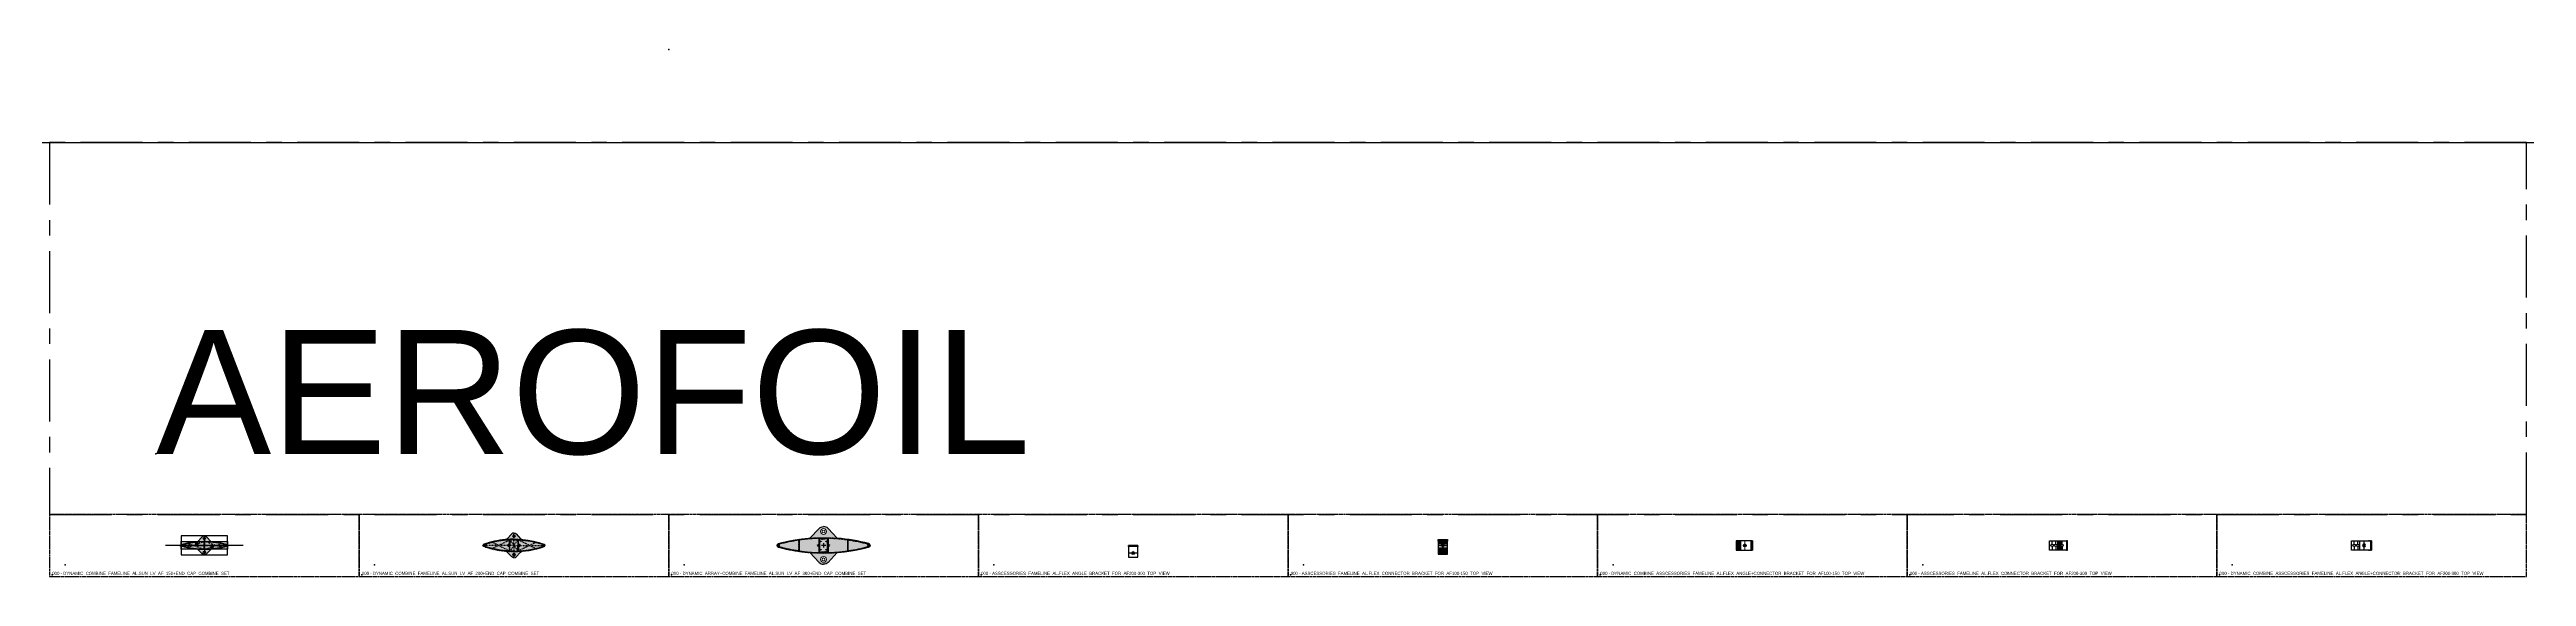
# Model space of a CAD drawing. Header units: millimetres. Extents: x -244126 to 368105, y -173968 to 259060.
# Drawn here: x 158884 to 166884, y -9996 to -8296 of the extents above; entities that cross this region are included whole.
import ezdxf

# ---------------------------------------------------------------- set-up
doc = ezdxf.new("R2010")
doc.units = ezdxf.units.MM
doc.header["$MEASUREMENT"] = 0
for name, pattern in [('005_GG_TA_LINE', [13.75, 5, -1.25, 1.25, -1.25, 5]), ('CENTER', [2, 1.25, -0.25, 0.25, -0.25]), ('HIDDEN', [9.524999999999999, 6.35, -3.175]), ('TA_HL_000.50', [3.26, 1.78, -1.48]), ('TA_HL_000.75', [4.87, 2.66, -2.21])]:
    doc.linetypes.add(name, pattern=pattern)
for name, color, linetype in [('000 - GRID', 8, 'CENTER'), ('000 - H A T C H', 8, 'Continuous'), ('000 - H I D D E N', 7, 'Continuous'), ('000 - SYMBOL CON', 1, 'Continuous'), ('000 - WIPEOUT', 250, 'Continuous'), ('001 - ASCESSORIES', 1, 'Continuous'), ('A03_SUN LOUVER', 7, 'Continuous'), ('A04_TUBE SERIES', 7, 'Continuous'), ('PICTURE', 130, 'Continuous'), ('SLD-0', 179, 'Continuous')]:
    doc.layers.add(name, color=color, linetype=linetype)
doc.styles.get("Standard").update_dxf_attribs({"font": 'arial.ttf'})
doc.styles.add('TA', font='Cordia New.ttf', dxfattribs={"height": 4.5})
pattern_1 = [(45, (-18.0138048328663, -66.59650112984673), (-0.7954951288348661, 0.7954951288348661), []), (45, (-17.48347474785987, -66.59650112984673), (-0.7954951288348661, 0.7954951288348661), [])]

# ---------------------------------------------------------------- blocks, each defined once
blk = doc.blocks.new('000 - ASSCESSORIES_FAMELINE_AL.END_CAP_FOR_AF_150_TOP_VIEW')
at = {"layer": '000 - H A T C H'}
h = blk.add_hatch(dxfattribs=at)
h.set_pattern_fill('DOTS', color=8, scale=20)
h.set_pattern_definition([(0, (-55991.90541187897, -45153.67764498137), (0.625, 1.25), [0, -1.25])])
h.paths.add_polyline_path([(-22.13236419373411, 11.62576687037659, 0.04588564638144428), (-72.77812011423867, 2.897331374522913, 0.3392942524602371), (-75.00000000234286, 0), (0, -3.552713678800501e-15), (0, 19, -0.414213562373095), (-3.5, 22.5, -0.414213562373095), (0, 26), (0, 30.44999999999709, 0.1844198489239483), (-7.261332917783856, 27.33122648059364)])
h.paths.add_polyline_path([(-21.50000000505679, 4.999999987070623, -1), (-28.50000000505679, 4.999999987070623, -1)], flags=16)
h.paths.add_polyline_path([(75.00000000234286, 0, 0.3392942524602428), (72.77812011423869, 2.897331374522992, 0.04588564638144414), (22.13236419373423, 11.62576687037648), (7.261332917783832, 27.33122648059366, 0.1844198489239475), (0, 30.44999999999709), (0, 26, -0.414213562373095), (3.5, 22.5, -0.414213562373095), (0, 19), (0, 0)])
h.paths.add_polyline_path([(-7.261332917783916, -27.33122648059358, 0.1844198489239502), (0, -30.44999999999709), (0, -26, -0.414213562373095), (-3.5, -22.5, -0.414213562373095), (0, -19), (0, 0), (-75.00000000234286, 0, 0.3392942524602428), (-72.77812011423869, -2.897331374522992, 0.04588564638144414), (-22.13236419373423, -11.62576687037648)])
h.paths.add_polyline_path([(-1.77635683940025e-15, -19, -0.4142135623730953), (3.5, -22.5, -0.414213562373095), (0, -26), (0, -30.44999999999709, 0.1844198489239483), (7.261332917783857, -27.33122648059364), (22.13236419373411, -11.62576687037659, 0.04588564638144429), (72.77812011423867, -2.897331374522913, 0.3392942524602366), (75.00000000234286, 0), (0, -3.552713678800501e-15)])
h.paths.add_polyline_path([(21.50000000170985, -4.999999983432645, -1), (28.50000000170985, -4.999999983432645, -1)], flags=16)
at = {"color": 250}
blk.add_lwpolyline([(-75.00000000234286, -30.44999999999709), (75.00000000234286, -30.44999999999709), (75.00000000234286, 30.44999999999709), (-75.00000000234286, 30.44999999999709)], close=True, dxfattribs=at)
at = {"layer": '000 - SYMBOL CON', "color": 250}
for p, q in [((-75.00000000234286, 0), (0, 0)), ((-75.00000000234286, 0), (0, 0)), ((0, 0), (0, 30.44999999999709)), ((0, 0), (0, 30.44999999999709)), ((75.00000000234286, 0), (0, 0)), ((0, 0), (0, -30.44999999999709)), ((75.00000000234286, 0), (0, 0)), ((0, 0), (0, -30.44999999999709))]:
    blk.add_line(p, q, dxfattribs=at)
at = {"layer": '001 - ASCESSORIES', "color": 0}
for points in [[(0, 30.44999999999709, 0.184419848923949), (-7.261332917783875, 27.33122648059361), (-22.13236419373425, 11.62576687037654, 0.04588564638149475), (-72.77812011429342, 2.897331374508212, 0.3392942524549695), (-75.00000000234286, 0)], [(0, -30.44999999999709, -0.184419848923949), (-7.261332917783875, -27.33122648059361), (-22.13236419373425, -11.62576687037654, -0.04588564638149475), (-72.77812011429342, -2.897331374508212, -0.3392942524549695), (-75.00000000234286, 0)], [(0, 30.44999999999709, -0.184419848923949), (7.261332917783875, 27.33122648059361), (22.13236419373425, 11.62576687037654, -0.04588564638149475), (72.77812011429342, 2.897331374508212, -0.3392942524549695), (75.00000000234286, 0)], [(0, -30.44999999999709, 0.184419848923949), (7.261332917783875, -27.33122648059361), (22.13236419373425, -11.62576687037654, 0.04588564638149475), (72.77812011429342, -2.897331374508212, 0.3392942524549695), (75.00000000234286, 0)]]:
    blk.add_lwpolyline(points, format="xyb", dxfattribs=at)
for centre in [(-25.00000000505679, 4.999999987070623), (0, 22.5), (0, -22.5), (25.00000000170985, -4.999999983432645)]:
    blk.add_circle(centre, 3.5, dxfattribs=at)
blk = doc.blocks.new('000 - FAMELINE_AL.SUN_LV_AF_150_CUT_VIEW')
at = {"layer": '000 - H A T C H'}
h = blk.add_hatch(dxfattribs=at)
h.set_pattern_fill('ANSI32', color=256, scale=0.1)
h.set_pattern_definition([(45.00000000000001, (-10310.82262888458, 5765.587408628317), (-0.6735192090801868, 0.6735192090801868), []), (45.00000000000001, (-10310.37361588458, 5765.587408628317), (-0.6735192090801868, 0.6735192090801868), [])])
edge = h.paths.add_edge_path(flags=16)
edge.add_arc((-0.7999999931753337, -11.19885424512904), 0.2999999998385514, 269.8358827029328, 360.0000000734208)
edge.add_line((-0.4999999933388608, -11.19885424474342), (-0.5000000048087987, 11.19885424417667))
edge.add_arc((-0.8000000022029781, 11.19885424694621), 0.2999999973961537, -5.292195606412168e-07, 90.1641168411195)
edge.add_arc((1.424596121069044e-07, -268.0921054166465), 279.5921054175882, 90.16411740081853, 94.91253005799987)
edge.add_arc((-23.90000000567761, 9.97478096028135), 0.4999999999659038, 94.91253010561003, 180.0000000779987)
edge.add_line((-24.40000000564487, 9.974780959601048), (-24.40000000632595, 8.16425345528825))
edge.add_arc((-23.90000000514829, 8.164253456905499), 0.5000000011776409, 180.0000001853484, 250.8308444637585)
edge.add_arc((-25.00000000373984, 4.999999987068804), 2.850000001551305, -44.53399002877251, 70.8308442980341, ccw=False)
edge.add_arc((-23.39612233765547, 3.422002383947984), 0.6000000008364649, 135.4660098753541, 315.4660098753541, ccw=False)
edge.add_arc((-25.00000000266391, 4.99999998833664), 1.649999999999976, 315.4660099833411, 584.5339900802903)
edge.add_arc((-26.60387766714939, 3.422002382194478), 0.6000000016960241, -135.46600989630582, 44.5339901038671, ccw=False)
edge.add_arc((-25.00000000283399, 4.999999986313924), 2.850000001851608, 109.1691557366747, 224.5339900636356, ccw=False)
edge.add_arc((-26.10000000513537, 8.164253453067431), 0.4999999991803039, 289.1691558557674, 360.0000001343233)
edge.add_line((-25.60000000595483, 8.16425345424068), (-25.6000000028266, 9.776916423902177))
edge.add_arc((-26.10000000621949, 9.77691642292666), 0.5000000033932431, 1.117612883131188e-07, 95.36599988769109)
edge.add_arc((1.772568793967366e-07, -268.0921053027032), 279.5921053097537, 95.36599981131873, 105.0328834650332)
edge.add_arc((-71.99999999437205, -3.928107616957277e-08), 2.000000001824509, 105.032883228514, 254.9671163692599)
edge.add_arc((-1.391363184666261e-07, 268.0921053065213), 279.5921053072521, 254.9671165990868, 269.8358826581828)
edge = h.paths.add_edge_path(flags=16)
edge.add_arc((23.90000000331474, -8.164253449896933), 0.4999999999989851, -3.722713940798597e-08, 70.83084424108168)
edge.add_arc((25.0000000024138, -4.999999984400347), 2.849999998797008, 135.466009972063, 250.8308442988347, ccw=False)
edge.add_arc((23.39612233776825, -3.422002380964841), 0.5999999988870057, -44.533990003060126, 135.4660099970264, ccw=False)
edge.add_arc((25.00000000150703, -4.999999984298483), 1.650000000305277, 135.4660099343475, 404.5339900312491)
edge.add_arc((26.60387766595068, -3.422002379307742), 0.6000000005500715, 44.533990163359476, 224.5339901633678, ccw=False)
edge.add_arc((25.00000000303044, -4.999999983432645), 2.849999999713459, -70.8308442310435, 44.53399009592738, ccw=False)
edge.add_arc((26.10000000557011, -8.164253448705495), 0.4999999999999192, 109.1691557533119, 180.0000000318687)
edge.add_line((25.60000000557011, -8.1642534489838), (25.6000000052623, -9.77691642107958))
edge.add_arc((26.10000000487798, -9.776916420203634), 0.4999999996164433, 180.0000001002327, 275.3659998762339)
edge.add_arc((-1.516482370789163e-07, 268.0921053127677), 279.5921053107664, 275.3659998056586, 285.0328834593731)
edge.add_arc((71.99999999207103, 4.032335709780455e-08), 2.000000001361272, 285.0328832764952, 434.9671164172048)
edge.add_arc((1.370226527797058e-07, -268.0921053133061), 279.592105314297, 74.96711659988253, 89.83588265897848)
edge.add_arc((0.7999999900548573, 11.19885424874155), 0.2999999964888914, 89.83588324657461, 180.0000006171843)
edge.add_line((0.4999999935644155, 11.19885424550921), (0.5000000072053332, -11.19885424474577))
edge.add_arc((0.8000000055799319, -11.19885424352105), 0.2999999983739129, 180.000000233787, 270.1641176042481)
edge.add_arc((-1.386652002111077e-07, 268.0921051657861), 279.5921051642796, 270.1641174017011, 274.9125300588823)
edge.add_arc((23.89999999603424, -9.974780950964487), 0.5000000070297591, 274.9125295799999, 359.9999995525624)
edge.add_line((24.40000000306463, -9.974780954868038), (24.40000000331424, -8.164253450220498))
edge = h.paths.add_edge_path()
edge.add_arc((71.9999999986594, 3.996319719590247e-08), 3.000000000005537, 285.0328834643126, 434.967116599388)
edge.add_arc((1.464850356569514e-07, -268.0921052605845), 280.5921052609322, 74.96711659893452, 105.0328834640388)
edge.add_arc((-72.00000000153523, -3.935929271392524e-08), 2.999999999879082, 105.0328834407913, 254.9671165757196)
edge.add_arc((-1.488733687438071e-07, 268.0921052659505), 280.592105265532, 254.9671165988376, 285.0328834639419)
edge = h.paths.add_edge_path(flags=16)
edge.add_line((-0.5000000002746674, 1.818989403545856e-12), (0.5000000002721174, 4.746203430272544e-13))
h = blk.add_hatch(color=250, dxfattribs=at)
h.dxf.hatch_style = 1
edge = h.paths.add_edge_path()
edge.add_arc((71.99999999865939, 3.996274854160999e-08), 3.000000000006585, 285.0328834643202, 434.9671165993668)
edge.add_arc((1.464845598009428e-07, -268.092105260583), 280.5921052609309, 74.9671165989346, 105.0328834640389)
edge.add_arc((-72.00000000153479, -3.935904617948402e-08), 2.999999999879571, 105.0328834408075, 254.9671165757033)
edge.add_arc((-1.488702588103073e-07, 268.0921052659484), 280.5921052655297, 254.9671165988372, 285.0328834639415)
at = {"layer": '000 - H I D D E N', "color": 250, "linetype": 'HIDDEN'}
for p, q in [((-80.74681620488809, 0), (80.74681620488627, 0)), ((-1.818989403545856e-12, 17.39449770015199), (0, -17.39449770015017))]:
    blk.add_line(p, q, dxfattribs=at)
at = {"layer": '000 - H I D D E N', "color": 8, "linetype": 'HIDDEN'}
for p, q in [((4.852154233958572e-09, -12.49999999958163), (-55.55913626860456, 5.92418565265325)), ((-55.38083327909953, -5.960277771722758), (1.464832166675478e-07, 12.50000000034925)), ((55.38083316437769, -5.960277733483963), (-1.464841261622496e-07, 12.50000000034743)), ((-4.853063728660345e-09, -12.49999999958163), (55.55913637668527, 5.924185688494617))]:
    blk.add_line(p, q, dxfattribs=at)
at = {"layer": 'A03_SUN LOUVER', "color": 0}
blk.add_line((-0.5000000002746674, 1.818989403545856e-12), (0.5000000002728484, 0), dxfattribs=at)
for points in [[(72.77812011213246, -2.897331333741022, 0.7668711656450352), (72.77812010891193, 2.897331414531436, 0.1319444444445614), (-72.77812011378592, 2.897331334541377, 0.7668711656439892), (-72.778120112951, -2.897331413483698, 0.1319444444445614)], [(-0.8008593081567597, -11.49885301426184, 0.4150527714006875), (-0.4999999933388608, -11.19885424474342), (-0.5000000048084985, 11.19885424417589, 0.4150527713998897), (-0.8008593147915235, 11.4988530136452, 0.02072182395610582), (-23.9428174123932, 10.47294425644941, 0.3893181739830701), (-24.40000000564487, 9.974780959601048), (-24.40000000632608, 8.164253455288417, 0.3192890067442994), (-24.06417910850541, 7.691976818485273, -0.5506916198894162), (-22.96842162713165, 3.001203021756737, -0.9999999999999999), (-23.8238230481802, 3.84280174613923, 2.386714204593728), (-26.17617695586159, 3.842801744835015, -0.9999999999999999), (-27.03157837844174, 3.001203019557579, -0.550691619890381), (-25.93582089979918, 7.691976817448449, 0.3192890067449882), (-25.60000000595483, 8.16425345424068), (-25.60000000282707, 9.77691642389982, 0.4419180373949483), (-26.14675876477213, 10.27472524355107, 0.0422047692704262), (-72.51874672920894, 1.931554213748313, 0.7668711656842744), (-72.51874674276951, -1.931554288668849, 0.06496840831758616)], [(24.40000000331474, -8.164253450222532, 0.3192890067442994), (24.06417910812161, -7.691976813228393, -0.5506916198894162), (22.9684216277401, -3.00120302104915, -0.9999999999999999), (23.8238230477964, -3.842801740882351, 2.386714204593728), (26.17617695591616, -3.8428017415863, -0.9999999999999999), (27.03157837598701, -3.001203017029184, -0.550691619890381), (25.93582090080781, -7.691976812020584, 0.3192890067449881), (25.60000000557011, -8.1642534489838), (25.6000000052627, -9.776916421080386, 0.4419180373949482), (26.1467587629777, -10.27472523707911, 0.04220476927042625), (72.51874672840677, -1.931554211823823, 0.7668711656842745), (72.51874673873317, 1.931554289694759, 0.06496840831758599), (0.80085930218047, 11.49885301453105, 0.4150527714006875), (0.4999999935644155, 11.19885424550921), (0.500000007206836, -11.19885424474705, 0.4150527713998897), (0.800859322166616, -11.49885301118411, 0.02072182395610582), (23.94281739878716, -10.47294425456312, 0.3893181739830701), (24.40000000306463, -9.974780954868038)]]:
    blk.add_lwpolyline(points, format="xyb", close=True, dxfattribs=at)
at = {"layer": 'Defpoints', "color": 250}
blk.add_lwpolyline([(74.99999999866486, -12.49999999958163), (-75.00000000141699, -12.49999999958163), (-75.00000000141608, 12.50000000034743), (74.99999999866759, 12.50000000034743)], close=True, dxfattribs=at)
blk = doc.blocks.new('*U894')
at = {"color": 3}
blk.add_point((0, -150.0000000000054), dxfattribs=at)
at = {"layer": '000 - GRID', "color": 0, "linetype": 'ByBlock'}
blk.add_line((0, 50), (3.189011332339944e-14, -200.0000000000054), dxfattribs=at)
at = {"layer": '000 - GRID', "color": 0}
blk.add_point((0, 0), dxfattribs=at)
at = {"style": 'TA', "flags": 1}
blk.add_attdef('LOCATION', (6, 6), '', height=4.5, dxfattribs=at)
blk = doc.blocks.new('*U1624')
at = {"layer": '000 - GRID', "linetype": 'ByBlock', "rotation": 270}
blk.add_blockref('*U894', (74.9999999986735, 1.836970198688326e-14), dxfattribs=at)
at = {"layer": '001 - ASCESSORIES', "color": 1}
blk.add_blockref('000 - ASSCESSORIES_FAMELINE_AL.END_CAP_FOR_AF_150_TOP_VIEW', (7.275957614183426e-12, 0), dxfattribs=at)
at = {"layer": 'A03_SUN LOUVER', "color": 0}
blk.add_blockref('000 - FAMELINE_AL.SUN_LV_AF_150_CUT_VIEW', (7.275957614183426e-12, 0), dxfattribs=at)
blk = doc.blocks.new('000 - FAMELINE_AL.SUN_LV_AF_200_END_CAP_CUT_VIEW_1-4_PART')
at = {"layer": '000 - H A T C H'}
h = blk.add_hatch(color=250, dxfattribs=at)
h.dxf.hatch_style = 1
h.paths.add_polyline_path([(-97.35379024214927, 3.76392825001053, 0.3163439441528129), (-100.0000000000152, 0), (-98.50000000001455, 0, -1), (-91.50000000001455, 0), (-20.00000000005782, 0, -0.9999995317553158), (-13.00000000005859, 0), (0, 0), (0, 26.49999999998909, -0.4142135632450107), (-3.500000010419171, 29.99999999998909, -0.4142135632450107), (0, 33.49999999998909), (0, 40, 0.2060127563785995), (-7.261332928700568, 36.8755395605405), (-21.55256055628648, 21.78241694778607, -0.1818652456065141), (-27.88438687441788, 18.70124934782083, 0.05942499408482745)])
at = {"layer": '001 - ASCESSORIES', "color": 0}
blk.add_lwpolyline([(-1.455191522836685e-11, 40, 0.2060127563113752), (-7.26133292693703, 36.87553956240299), (-21.55256055484642, 21.78241694930693, -0.1818652456846965), (-27.88438687534654, 18.70124934773412, 0.05942499408404999), (-97.35379024215217, 3.763928250009485, 0.3163438763519623), (-100.0000000000146, 9.86121449386701e-07, -6.163273480463979e-08), (-100.0000000000146, 9.86121449386701e-07)], format="xyb", dxfattribs=at)
for centre in [(-95.00000000001455, 0), (-16.50000000005821, -1.636635715840384e-06), (-1.041917130351067e-08, 29.99999999998909)]:
    blk.add_circle(centre, 3.5, dxfattribs=at)
at = {"layer": 'Defpoints', "color": 250, "linetype": 'TA_HL_000.75'}
for q in [(-100, 0), (0, 40)]:
    blk.add_line((0, 0), q, dxfattribs=at)
blk = doc.blocks.new('000 - FAMELINE_AL.SUN_LV_AF_200_END_CAP_CUT_VIEW_4-4_PART')
at = {"layer": 'A04_TUBE SERIES', "color": 3}
blk.add_blockref('000 - FAMELINE_AL.SUN_LV_AF_200_END_CAP_CUT_VIEW_1-4_PART', (0, 0), dxfattribs=at)
at = {"layer": 'A04_TUBE SERIES', "color": 3, "xscale": -1, "rotation": 180}
blk.add_blockref('000 - FAMELINE_AL.SUN_LV_AF_200_END_CAP_CUT_VIEW_1-4_PART', (0, 0), dxfattribs=at)
at = {"layer": 'A04_TUBE SERIES', "color": 3, "xscale": -1}
blk.add_blockref('000 - FAMELINE_AL.SUN_LV_AF_200_END_CAP_CUT_VIEW_1-4_PART', (0, 0), dxfattribs=at)
at = {"layer": 'A04_TUBE SERIES', "color": 3, "rotation": 180}
blk.add_blockref('000 - FAMELINE_AL.SUN_LV_AF_200_END_CAP_CUT_VIEW_1-4_PART', (0, 0), dxfattribs=at)
blk = doc.blocks.new('000 - FAMELINE_AL.SUN_LV_AF_200_CUT_VIEW_PART_1_of_4')
at = {"layer": 'A03_SUN LOUVER', "color": 0}
for points in [[(0, 20, 0.08281493959107816), (-97.35379024215217, 3.763928250009485, 0.3163438763519623), (-100.0000000000146, 9.86121449386701e-07, -6.163273480463979e-08), (-100.0000000000146, 9.86121449386701e-07)], [(-92.79840429847536, 3.603186458931305, 0.6213704729223635), (-92.96229563270754, 2.721720211833599, -0.01935565398176654), (-92.75791231545736, 2.55598177122738, -1.000000000006837), (-93.81301240231551, 1.353166820059414, 0.6448082255493118), (-96.80000000001746, -9.86121449386701e-07)], [(-14.69999999999709, 0, 0.6450211534727212), (-17.68780086112383, 1.35245463550018, -0.9999999999999999), (-18.74362384881533, 2.554635078984575, -0.2863265868046566), (-15.19230769222486, 3.138463175015204, 0.5351837584963098), (-14.49999999989814, 3.600001636546949), (-14.49999999989814, 16.99579355020614, 0.4295698629168683), (-15.5521199915238, 17.99443437976515, 0.06615494396291911), (-92.83766407813528, 3.590336505440064)], [(3.727618604898453e-07, 18.40000000000146, 0.01000663673557441), (-11.94001475772529, 18.16101449846246, 0.4025383825089933), (-12.89999999989232, 17.1618154096177), (-12.89999999990687, 0)]]:
    blk.add_lwpolyline(points, format="xyb", dxfattribs=at)
at = {"layer": 'Defpoints', "color": 250, "linetype": 'TA_HL_000.75'}
for q in [(-100, 0), (0, 20)]:
    blk.add_line((0, 0), q, dxfattribs=at)
blk = doc.blocks.new('000 - FAMELINE_AL.SUN_LV_AF_200_CUT_VIEW')
at = {"layer": '000 - H A T C H'}
h = blk.add_hatch(dxfattribs=at)
h.set_pattern_fill('ANSI32', color=256, scale=3)
h.set_pattern_definition([(45, (0, 0), (-0.7954951288348661, 0.7954951288348661), []), (45, (0.5303300850064261, 0), (-0.7954951288348661, 0.7954951288348661), [])])
h.paths.add_polyline_path([(0, 20, 0.08281493959108154), (-97.35379024215217, 3.763928250009485, 0.3163439441523254), (-100.0000000000146, 0), (-96.80000000001746, 0, -0.6448080316438312), (-93.81301240231551, 1.353166820055776, 1), (-92.75791231547191, 2.555981771241932, 0.01935565397965796), (-92.96229563270754, 2.721720211829961, -0.6065845392036884), (-92.81803110979672, 3.596763093115442, -0.06613756043685393), (-15.5521199915238, 17.99443437976515, -0.4295698629166665), (-14.49999999989814, 16.99579355020251), (-14.49999999989814, 3.600001636550587, -0.5351837584963569), (-15.19230769222486, 3.138463175015204, 0.2863265868044887), (-18.74362384881533, 2.554635078988213, 1), (-17.68780086112383, 1.35245463550018, -0.6450211534730534), (-14.69999999999709, 0), (-12.89999999990687, 0), (-12.89999999989232, 17.16181540961043, -0.4025383824971713), (-11.94001475776895, 18.16101449845883, -0.01000663642327336), (0, 18.40000000000146)])
h = blk.add_hatch(dxfattribs=at)
h.set_pattern_fill('ANSI32', color=256, scale=3)
h.set_pattern_definition([(45, (-66275.30344308329, -29476.9210812869), (-0.7954951288348661, 0.7954951288348661), []), (45, (-66274.77311299829, -29476.9210812869), (-0.7954951288348661, 0.7954951288348661), [])])
h.paths.add_polyline_path([(0, -20, -0.08281493959108154), (-97.35379024215217, -3.763928250009485, -0.3163439441523254), (-100.0000000000146, 0), (-96.80000000001746, 0, 0.6448080316438312), (-93.81301240231551, -1.353166820055776, -1), (-92.75791231547191, -2.555981771241932, -0.01935565397965796), (-92.96229563270754, -2.721720211829961, 0.6065845392036884), (-92.81803110979672, -3.596763093115442, 0.06613756043685393), (-15.5521199915238, -17.99443437976515, 0.4295698629166665), (-14.49999999989814, -16.99579355020251), (-14.49999999989814, -3.600001636550587, 0.5351837584963569), (-15.19230769222486, -3.138463175015204, -0.2863265868044887), (-18.74362384881533, -2.554635078988213, -1), (-17.68780086112383, -1.35245463550018, 0.6450211534730534), (-14.69999999999709, 0), (-12.89999999990687, 0), (-12.89999999989232, -17.16181540961043, 0.4025383824971713), (-11.94001475776895, -18.16101449845883, 0.01000663642327336), (0, -18.40000000000146)])
h = blk.add_hatch(dxfattribs=at)
h.set_pattern_fill('ANSI32', color=256, scale=3)
h.set_pattern_definition(pattern_1)
h.paths.add_polyline_path([(0, 20, -0.08281493959108154), (97.35379024215217, 3.763928250009485, -0.3163439441523254), (100.0000000000146, 0), (96.80000000001746, 0, 0.6448080316438312), (93.81301240231551, 1.353166820055776, -1), (92.75791231547191, 2.555981771241932, -0.01935565397965796), (92.96229563270754, 2.721720211829961, 0.6065845392036884), (92.81803110979672, 3.596763093115442, 0.06613756043685393), (15.5521199915238, 17.99443437976515, 0.4295698629166665), (14.49999999989814, 16.99579355020251), (14.49999999989814, 3.600001636550587, 0.5351837584963569), (15.19230769222486, 3.138463175015204, -0.2863265868044887), (18.74362384881533, 2.554635078988213, -1), (17.68780086112383, 1.35245463550018, 0.6450211534730534), (14.69999999999709, 0), (12.89999999990687, 0), (12.89999999989232, 17.16181540961043, 0.4025383824971713), (11.94001475776895, 18.16101449845883, 0.01000663642327336), (0, 18.40000000000146)])
h = blk.add_hatch(dxfattribs=at)
h.set_pattern_fill('ANSI32', color=256, scale=3)
h.set_pattern_definition(pattern_1)
h.paths.add_polyline_path([(0, -20, 0.08281493959108154), (97.35379024215217, -3.763928250009485, 0.3163439441523254), (100.0000000000146, 0), (96.80000000001746, 0, -0.6448080316438312), (93.81301240231551, -1.353166820055776, 1), (92.75791231547191, -2.555981771241932, 0.01935565397965796), (92.96229563270754, -2.721720211829961, -0.6065845392036884), (92.81803110979672, -3.596763093115442, -0.06613756043685393), (15.5521199915238, -17.99443437976515, -0.4295698629166665), (14.49999999989814, -16.99579355020251), (14.49999999989814, -3.600001636550587, -0.5351837584963569), (15.19230769222486, -3.138463175015204, 0.2863265868044887), (18.74362384881533, -2.554635078988213, 1), (17.68780086112383, -1.35245463550018, -0.6450211534730534), (14.69999999999709, 0), (12.89999999990687, 0), (12.89999999989232, -17.16181540961043, -0.4025383824971713), (11.94001475776895, -18.16101449845883, -0.01000663642327336), (0, -18.40000000000146)])
at = {"layer": '000 - SYMBOL CON', "color": 8, "linetype": 'TA_HL_000.50'}
for p, q in [((-50, 6.123233995736766e-15), (-70.30018908470277, 10.00051660036627)), ((-50, 6.123233995736766e-15), (-15.49999999989762, 16.99579355020136)), ((-50.00000000000001, 0), (-15.49999999989763, -16.99579355020136)), ((0, 0), (-11.8999999998891, 17.16181540961093)), ((0, 0), (-11.8999999998891, -17.16181540961093)), ((0, 0), (11.8999999998891, 17.16181540961093)), ((0, 0), (11.8999999998891, -17.16181540961093)), ((50.00000000000004, 0), (15.49999999989767, 16.99579355020135)), ((50.00000000000004, 0), (70.30018908470281, 10.00051660036626)), ((-50, -6.123233995736765e-15), (-70.30018908470277, -10.00051660036627)), ((50.00000000000006, -6.123233995736766e-15), (15.49999999989767, -16.99579355020136)), ((50.00000000000004, -1.224646799147353e-14), (70.30018908470281, -10.00051660036627))]:
    blk.add_line(p, q, dxfattribs=at)
at = {"layer": 'A03_SUN LOUVER', "color": 0}
blk.add_blockref('000 - FAMELINE_AL.SUN_LV_AF_200_CUT_VIEW_PART_1_of_4', (0, 0), dxfattribs=at)
at = {"layer": 'A03_SUN LOUVER', "color": 0, "xscale": -1, "rotation": 180}
blk.add_blockref('000 - FAMELINE_AL.SUN_LV_AF_200_CUT_VIEW_PART_1_of_4', (0, 0), dxfattribs=at)
at = {"layer": 'A03_SUN LOUVER', "color": 0, "xscale": -1}
blk.add_blockref('000 - FAMELINE_AL.SUN_LV_AF_200_CUT_VIEW_PART_1_of_4', (0, 0), dxfattribs=at)
at = {"layer": 'A03_SUN LOUVER', "color": 0, "rotation": 180}
blk.add_blockref('000 - FAMELINE_AL.SUN_LV_AF_200_CUT_VIEW_PART_1_of_4', (0, 0), dxfattribs=at)
blk = doc.blocks.new('*U1772')
at = {"layer": 'A04_TUBE SERIES', "color": 3}
for name, p in [('000 - FAMELINE_AL.SUN_LV_AF_200_END_CAP_CUT_VIEW_4-4_PART', (0, 0)), ('000 - FAMELINE_AL.SUN_LV_AF_200_CUT_VIEW', (0, 3.637978807091713e-12))]:
    blk.add_blockref(name, p, dxfattribs=at)
blk = doc.blocks.new('000 - ASSCESSORIES_FAMELINE_AL.END_CAP_FOR_AF_300_TOP_VIEW_PART_1_of_4')
at = {"layer": '000 - H A T C H'}
h = blk.add_hatch(color=250, dxfattribs=at)
edge = h.paths.add_edge_path()
edge.add_line((44.26472835011374, 23.25153372617945), (14.52266582313227, 54.66245292382609))
edge.add_arc((-0.3262194707072616, 40.44413862827247), 20.55844974400425, 43.75724557493645, 89.09079801459133)
edge.add_line((0, 61), (0, 54.39999996224135))
edge.add_arc((0, 44.99999996876431), 9.399999993477032, -90, 90, ccw=False)
edge.add_line((0, 35.59999997528728), (0, 0))
edge.add_line((0, 0), (150, 0))
edge.add_arc((143.9253125867756, -0.05756107502707097), 6.074960118860481, 0.5428934427453079, 74.97374580631451)
edge.add_arc((5.427125415735645e-11, -536.1842101542244), 561.1842101368545, 74.97302848763162, 85.47596078445538)
at = {"layer": '001 - ASCESSORIES', "color": 0}
blk.add_lwpolyline([(150, 0, 0.3340455848577997), (145.5562401227216, 5.794662744228845, 0.04588564638147995), (44.26472835011373, 23.25153372617933), (14.52266582313314, 54.66245292382519, 0.2004257880829333), (0, 61)], format="xyb", dxfattribs=at)
at = {"layer": '001 - ASCESSORIES', "color": 8, "linetype": 'Continuous', "lineweight": 15}
for radius in [9.399999993477033, 4.499999996877314]:
    blk.add_arc((0, 44.99999996876431), radius, 270, 90, dxfattribs=at)
blk = doc.blocks.new('000 - ASSCESSORIES_FAMELINE_AL.END_CAP_FOR_AF_300_TOP_VIEW')
at = {"layer": '001 - ASCESSORIES', "color": 0}
blk.add_point((0, 0), dxfattribs=at)
at = {"layer": '001 - ASCESSORIES', "color": 0, "xscale": -1}
blk.add_blockref('000 - ASSCESSORIES_FAMELINE_AL.END_CAP_FOR_AF_300_TOP_VIEW_PART_1_of_4', (0, 0), dxfattribs=at)
at = {"layer": '001 - ASCESSORIES', "color": 0, "rotation": 180}
blk.add_blockref('000 - ASSCESSORIES_FAMELINE_AL.END_CAP_FOR_AF_300_TOP_VIEW_PART_1_of_4', (0, 0), dxfattribs=at)
at = {"layer": '001 - ASCESSORIES', "color": 0}
blk.add_blockref('000 - ASSCESSORIES_FAMELINE_AL.END_CAP_FOR_AF_300_TOP_VIEW_PART_1_of_4', (0, 0), dxfattribs=at)
at = {"layer": '001 - ASCESSORIES', "color": 0, "xscale": -1, "rotation": 180}
blk.add_blockref('000 - ASSCESSORIES_FAMELINE_AL.END_CAP_FOR_AF_300_TOP_VIEW_PART_1_of_4', (0, 0), dxfattribs=at)
blk = doc.blocks.new('000 - FAMELINE_AL.SUN_LV_AF_300_CUT_VIEW_PART_1_of_2')
at = {"layer": '000 - H A T C H'}
h = blk.add_hatch(dxfattribs=at)
h.set_pattern_fill('ANSI32', color=256, scale=0.1)
h.set_pattern_definition([(45, (1e-07, 0), (-0.6735192090801867, 0.6735192090801867), []), (45, (0.4490130999976489, 0), (-0.6735192090801867, 0.6735192090801867), [])])
edge = h.paths.add_edge_path()
edge.add_line((-12.69999989999709, -14.5), (-12.69999989999709, -22.96252179788644))
edge.add_arc((-12.39999989999619, -22.96252179788514), 0.3000000000009049, 180.0000000002476, 268.729579930849)
edge.add_arc((1.010724819394682e-07, 536.1842102674107), 559.5842103790587, 268.7295799305708, 269.2112908458474)
edge.add_arc((-7.700000101717837, -23.14700182279376), 0.1999999999846368, 269.2112906221153, 359.9999998045877)
edge.add_line((-7.500000101733201, -23.14700182347588), (-7.500000101733201, -21.33554905166602))
edge.add_arc((-7.300000101733083, -21.33554905166629), 0.2000000000001174, 94.99999999989979, 179.9999999999227, ccw=False)
edge.add_line((-7.317431250282277, -21.13631011204779), (6.384361544324896, -19.93755857253745))
edge.add_line((6.384361544324896, -19.93755857253745), (7.573502437872924, -19.93755857253745))
edge.add_arc((7.573502437872773, -20.13755857254167), 0.2000000000042164, 40.29714280170782, 89.99999999995669, ccw=False)
edge.add_arc((6.963341971657395, -20.65495996967756), 1.000000000185679, -102.31057074687902, 40.29714279829642, ccw=False)
edge.add_line((6.750131329593535, -21.63196622476607), (6.463341971552985, -21.13523248556703))
edge.add_line((6.463341971552985, -21.13523248556703), (-5.413028147479815, -22.17428023481989))
edge.add_arc((-5.40000010173248, -22.77413877649765), 0.599999999999801, 91.24418450716492, 271.0070075805223)
edge.add_line((-5.389455285913606, -23.37404610839076), (-0.6000001017317453, -23.80000011160882))
edge.add_arc((-0.6000001017549951, -24.40000011161049), 0.6000000000016641, -91.93687809869272, 89.99999999777981, ccw=False)
edge.add_arc((1.0000535155541e-07, 536.1842102123957), 561.1842103240335, 254.9671165591227, 269.93667071991433, ccw=False)
edge.add_arc((-143.9999998996585, -4.263800388132184e-12), 6.000000100977642, 105.0328834441222, 254.9671165619929, ccw=False)
edge.add_arc((1.003206904215403e-07, -536.1842102147752), 561.1842103264052, 90.0306457604641, 105.03288344091101, ccw=False)
edge.add_arc((-0.2999996984743082, 24.69991988105383), 0.3000000002147847, 4.1291173147328664e-08, 90.03064580192978, ccw=False)
edge.add_line((3.017404767684638e-07, 24.69991988127003), (3.017404767684638e-07, 24.20157889305665))
edge.add_arc((0.6000003017390402, 24.20157889305504), 0.5999999999985635, 179.9999999998463, 264.9177257110026)
edge.add_line((0.5468486145102022, 23.60393778156504), (4.182792874234258, 23.28057218916365))
edge.add_arc((4.137739819342601, 22.77399263906934), 0.5085790187658414, -85.0000000003829, 84.91772571131582, ccw=False)
edge.add_line((4.182065401465628, 22.26734891701381), (-6.163450113767646, 21.36223359109863))
edge.add_arc((-6.189596836592891, 21.66109200052944), 0.3000000000033566, 210.0000000003152, 275.0000000001255, ccw=False)
edge.add_line((-6.449404457730304, 21.51109200052633), (-7.422896813005388, 23.19723022065227))
edge.add_arc((-7.682704434144409, 23.04723022065147), 0.3000000000035955, 29.9999999997803, 90.78707816440158)
edge.add_arc((9.965100034037278e-08, -536.1842101817648), 559.584210293406, 90.78707816472217, 91.27042006943643)
edge.add_line((-12.40665125846939, 23.26244805454371), (-12.69999989999709, 14.5))
edge.add_arc((-12.399999899996, 14.50000000000182), 0.3000000000010914, 180.0000000003474, 270.0000000003474)
edge.add_line((-12.39999989999418, 14.20000000000073), (-7.799999899995634, 14.20000000000073))
edge.add_arc((-7.799999899996544, 14.10000000000127), 0.0999999999994543, -5.210836206970271e-10, 89.99999999947892, ccw=False)
edge.add_line((-7.699999899997089, 14.10000000000036), (-7.699999899997089, 12.80000000000109))
edge.add_arc((-7.799999899996544, 12.80000000000018), 0.0999999999994543, -89.99999999947892, 5.210836206970271e-10, ccw=False)
edge.add_line((-7.799999899995634, 12.70000000000073), (-12.39999989999418, 12.70000000000073))
edge.add_arc((-12.39999989999573, 12.39999999999936), 0.300000000001365, 89.99999999970484, 179.9999999996004)
edge.add_line((-12.69999989999709, 12.40000000000146), (-12.69999989999709, -12.39999999999964))
edge.add_arc((-12.39999989999509, -12.39999999999873), 0.3000000000020009, 180.0000000001737, 270.0000000001737)
edge.add_line((-12.39999989999418, -12.70000000000073), (-7.799999899995634, -12.69999999999891))
edge.add_arc((-7.799999899996453, -12.79999999999827), 0.09999999999936371, -5.729816621169448e-10, 89.99999999953081, ccw=False)
edge.add_line((-7.699999899997089, -12.79999999999927), (-7.699999899997089, -14.09999999999854))
edge.add_arc((-7.799999899996544, -14.09999999999945), 0.0999999999994543, -89.99999999947892, 5.210836206970271e-10, ccw=False)
edge.add_line((-7.799999899995634, -14.19999999999891), (-12.39999989999418, -14.19999999999891))
edge.add_arc((-12.39999989999509, -14.50000000000091), 0.3000000000020009, 89.9999999998263, 179.9999999998263)
edge = h.paths.add_edge_path(flags=16)
edge.add_arc((-78.03686660911126, 17.62900320166201), 0.3000000000013996, 98.02064417349526, 179.999999999255)
edge.add_line((-78.33686660911266, 17.62900320166591), (-78.33686660915632, -17.62900320165318))
edge.add_arc((-78.03686661012334, -17.62900320249094), 0.2999999990329769, 179.9999998399986, 261.9793556658627)
edge.add_arc((1.011249963767114e-07, 536.1842102251926), 559.5842103368594, 261.9793558258327, 268.4631431674327)
edge.add_arc((-14.9999998999993, -22.89881396002464), 0.3000000000022138, 268.463143167099, 359.9999999997374)
edge.add_line((-14.69999989999709, -22.89881396002602), (-14.69999989999709, -3.162277660168911))
edge.add_arc((-15.69999989999796, -3.162277660167817), 1.000000000000865, 359.9999999999374, 475.3769335251397)
edge.add_arc((-17.19999989999596, -9.003686685105095e-12), 2.499999999989634, 217.8374797629646, 295.3769335252099, ccw=False)
edge.add_arc((-18.93745850881503, -1.349532357017301), 0.299999999996024, 120.0000000009928, 217.8374797640897, ccw=False)
edge.add_line((-19.08745850881754, -1.089724735888012), (-18.91245427895122, -0.9886859966627526))
edge.add_arc((-18.76245427895245, -1.248493617795285), 0.2999999999969645, 38.626926558658226, 120.00000000006489, ccw=False)
edge.add_arc((-17.19999989999382, -2.733837969105814e-12), 1.700000000001968, 218.6269265584073, 501.3730734411999)
edge.add_arc((-18.76245427894987, 1.248493617802246), 0.3000000000027082, 239.9999999999994, 321.373073441406, ccw=False)
edge.add_line((-18.91245427895122, 0.9886859966645716), (-19.08745850881754, 1.089724735888012))
edge.add_arc((-18.93745850881736, 1.349532357021483), 0.299999999998478, 142.1625202368455, 239.9999999997925, ccw=False)
edge.add_arc((-17.19999989999893, 3.502309553482519e-12), 2.499999999997521, 64.62306647480051, 142.1625202369634, ccw=False)
edge.add_arc((-15.69999989999738, 3.162277660168726), 1.00000000000029, 244.6230664748082, 360.0000000000106)
edge.add_line((-14.69999989999709, 3.162277660168911), (-14.69999989999709, 22.89881396002602))
edge.add_arc((-14.9999998999993, 22.89881396002464), 0.3000000000022123, 2.625865944996915e-10, 91.53685683290105)
edge.add_arc((9.979628146083996e-08, -536.1842102099766), 559.5842103216132, 91.53685683247308, 98.02064417407306)
edge = h.paths.add_edge_path(flags=16)
edge.add_arc((-141.9130206551788, -3.965039364096049), 1.110763524366557, 122.0267026727237, 248.7928853530536, ccw=False)
edge.add_arc((-143.4475707621703, -1.260937655902352), 1.999999999982232, 298.212829105697, 320.9152797126032)
edge.add_arc((-142.0503845381477, -2.395781546196623), 0.1999999999997857, 320.9152797125727, 420.0000000002483)
edge.add_line((-141.9503845381485, -2.222576465439488), (-143.7690910978643, -1.172545743605951))
edge.add_arc((-144.9999998999922, -2.909563241174092e-12), 1.699999999999228, 43.60896063099341, 316.39103936936215, ccw=False)
edge.add_line((-143.7690910978716, 1.17254574360777), (-141.9503845381413, 2.22257646543585))
edge.add_arc((-142.0503845381398, 2.395781546197423), 0.200000000003344, 299.9999999989749, 399.0847202856335)
edge.add_arc((-143.447570762173, 1.260937655885139), 2.00000000000531, 39.084720287428, 61.78717089433421)
edge.add_arc((-141.9130206561253, 3.965039364300599), 1.110763524031073, 111.20711469428491, 237.97329737448348, ccw=False)
edge.add_arc((9.747067508669716e-08, -536.1842101997086), 559.5842103111183, 98.2379621871205, 104.73344099622571, ccw=False)
edge.add_arc((-80.13686660911428, 17.32903309062183), 0.3000000000016116, 3.8608050090260804e-10, 98.23796218753728, ccw=False)
edge.add_line((-79.83686660911266, 17.32903309062385), (-79.83686660915632, -17.32903309061476))
edge.add_arc((-80.13686660915397, -17.32903309061443), 0.2999999999976524, 261.7620378129924, 359.9999999999376, ccw=False)
edge.add_arc((9.431794012471073e-08, 536.1842101843636), 559.5842102954743, 255.2665590038648, 261.76203781297, ccw=False)
blk.add_point((-6.410457193851516e-10, -3.274180926382542e-10))
at = {"layer": 'A03_SUN LOUVER', "color": 0}
for points in [[(-12.69999989999709, -14.5), (-12.69999989999709, -22.96252179788644, 0.4077340483819051), (-12.40665125887684, -23.26244805453098, 0.002101863473810399), (-7.702753129867085, -23.34698287397077, 0.4182511765308896), (-7.500000101733201, -23.14700182347588), (-7.500000101733201, -21.33554905166602, -0.3888787318531037), (-7.317431250282277, -21.13631011204779), (6.384361544324896, -19.93755857253745), (7.573502437872924, -19.93755857253745, -0.2203348001535735), (7.726042554385606, -20.00820822327296, -0.7173014346399149), (6.750131329593535, -21.63196622476607), (6.463341971552985, -21.13523248556703), (-5.413028147479815, -22.17428023481989, 0.9979323798598794), (-5.389455285913606, -23.37404610839076), (-0.6000001017317457, -23.80000011160882, -1.017046923230914), (-0.6202791788681109, -24.99965731287921, -0.06541004824665045), (-145.5562401501309, -5.794662845635685, -0.7668711655260156), (-145.5562401507494, 5.794662845461062, -0.06555326848878645), (-0.3001601595104487, 24.99991983835571, -0.4143702306790109), (3.017404767684638e-07, 24.69991988127003), (3.017404767684638e-07, 24.20157889305665, 0.3884655114578036), (0.5468486145102022, 23.60393778156504), (4.182792874234258, 23.28057218916365, -0.915670971886964), (4.182065401465628, 22.26734891701381), (-6.163450113767646, 21.36223359109863, -0.2914734195851912), (-6.449404457730304, 21.51109200052633), (-7.422896813005388, 23.19723022065227, 0.2716334435158138), (-7.686825436162359, 23.34720191489032, 0.002108980039294419), (-12.40665125846939, 23.26244805454371), (-12.69999989999709, 14.5, 0.414213562373095), (-12.39999989999418, 14.20000000000073), (-7.799999899995634, 14.20000000000073, -0.414213562373095), (-7.699999899997089, 14.10000000000036), (-7.699999899997089, 12.80000000000109, -0.414213562373095), (-7.799999899995634, 12.70000000000073), (-12.39999989999418, 12.70000000000073, 0.4142135623725622), (-12.69999989999709, 12.40000000000146), (-12.69999989999709, -12.39999999999964, 0.414213562373095), (-12.39999989999418, -12.70000000000073), (-7.799999899995634, -12.69999999999891, -0.4142135623736278), (-7.699999899997089, -12.79999999999927), (-7.699999899997089, -14.09999999999854, -0.414213562373095), (-7.799999899995634, -14.19999999999891), (-12.39999989999418, -14.19999999999891, 0.414213562373095)], [(-142.314828627569, -5.000580749259825, -0.6174087660379708), (-142.5020745905866, -3.023332898023, 0.09938340767067787), (-141.8951416243661, -2.521875311786062, 0.4614546159246116), (-141.9503845381485, -2.222576465439488), (-143.7690910978643, -1.172545743605951, -2.499611480493453), (-143.7690910978716, 1.17254574360777), (-141.9503845381413, 2.22257646543585, 0.4614546159191981), (-141.8951416243516, 2.521875311784243, 0.09938340767067784), (-142.5020745905793, 3.023332898026638, -0.6174087660371858), (-142.3148286292497, 5.00058074881963, -0.02834946401474949), (-80.17985201719497, 17.62593754443333, -0.4569807975653656), (-79.83686660911266, 17.32903309062385), (-79.83686660915632, -17.32903309061476, -0.4569807975642661), (-80.17985201723135, -17.62593754442241, -0.02834946401474949)], [(-78.0787255773765, 17.92606855941449, 0.3737820138691924), (-78.33686660911266, 17.62900320166591), (-78.33686660915632, -17.62900320165318, 0.3737820138697105), (-78.07872557908635, -17.92606855916711, 0.02829840943868344), (-15.00804589864932, -23.19870604379321, 0.4220919004688908), (-14.69999989999709, -22.89881396002602), (-14.69999989999709, -3.162277660168911, 0.5507604245865321), (-16.12857132856956, -2.258769757261689, -0.3518586728565229), (-19.17438468273834, -1.533559496612725, -0.4548701274340908), (-19.08745850881754, -1.089724735888012), (-18.91245427895122, -0.9886859966627526, -0.3707699816195648), (-18.5280861221116, -1.061219575127325, 2.853402154542438), (-18.52808612210432, 1.061219575130963, -0.3707699816195648), (-18.91245427895122, 0.9886859966645716), (-19.08745850881754, 1.089724735888012, -0.4548701274333012), (-19.17438468274562, 1.533559496614544, -0.3518586728561191), (-16.12857132856956, 2.258769757263508, 0.5507604245865323), (-14.69999989999709, 3.162277660168911), (-14.69999989999709, 22.89881396002602, 0.4220919004688907), (-15.00804589864932, 23.19870604379321, 0.02829840943868338)]]:
    blk.add_lwpolyline(points, format="xyb", close=True, dxfattribs=at)
blk = doc.blocks.new('000 - FAMELINE_AL.SUN_LV_AF_300_CUT_VIEW')
at = {"layer": 'Defpoints', "color": 250}
for p, q in [((6.923684722735746, 0), (-6.923684722735746, 0)), ((0, 6.923684722735746), (0, -6.923684722735746))]:
    blk.add_line(p, q, dxfattribs=at)
at = {"layer": 'A03_SUN LOUVER', "color": 0}
blk.add_blockref('000 - FAMELINE_AL.SUN_LV_AF_300_CUT_VIEW_PART_1_of_2', (-1.000078668766946e-07, 3.274180926382542e-10), dxfattribs=at)
at = {"layer": 'A03_SUN LOUVER', "color": 0, "rotation": 180}
blk.add_blockref('000 - FAMELINE_AL.SUN_LV_AF_300_CUT_VIEW_PART_1_of_2', (1.000078677246014e-07, -3.274180926382419e-10), dxfattribs=at)
blk = doc.blocks.new('*U1653')
at = {"layer": '001 - ASCESSORIES', "color": 0}
blk.add_blockref('000 - ASSCESSORIES_FAMELINE_AL.END_CAP_FOR_AF_300_TOP_VIEW', (0, 0), dxfattribs=at)
at = {"layer": 'A03_SUN LOUVER', "color": 3}
blk.add_blockref('000 - FAMELINE_AL.SUN_LV_AF_300_CUT_VIEW', (7.958078640513122e-13, 0), dxfattribs=at)
blk = doc.blocks.new('*U1761')
at = {"color": 0, "linetype": '005_GG_TA_LINE'}
blk.add_lwpolyline([(0, 0), (1000, 0), (1000, 200), (0, 200)], close=True, dxfattribs=at)
for p in [(8.581742425833, 4.877933635547379), (50, 37.5)]:
    blk.add_point(p, dxfattribs=at)
blk.add_attdef('NAMEBLK', (8.581742425833, 4.877933635547379), '', height=10, dxfattribs=at)
blk = doc.blocks.new('*U1763')
at = {"color": 0, "linetype": '005_GG_TA_LINE'}
blk.add_lwpolyline([(0, 0), (1000, 0), (1000, 200), (0, 200)], close=True, dxfattribs=at)
for p in [(8.581742425833, 4.877933635547379), (50, 37.5)]:
    blk.add_point(p, dxfattribs=at)
blk.add_attdef('NAMEBLK', (8.581742425833, 4.877933635547379), '', height=10, dxfattribs=at)
blk = doc.blocks.new('000 - ASSCESSORIES_FAMELINE_AL.FLEX_ANGLE_BRACKET_FOR_AF200-300_TOP_VIEW')
at = {"color": 2}
blk.add_wipeout([(14.999999999999998, -38.20020784022984), (14.999999999999998, 0), (-14.999999999999996, 0), (-15, -38.20020784022984)], dxfattribs=at).dxf.layer = '000 - WIPEOUT'
at = {"color": 0, "linetype": 'Continuous', "lineweight": 0, "extrusion": (-1, -6.123233995736766e-17, -2.220446049250313e-16)}
blk.add_line((15, -38.20020784022984), (-15, -38.20020784022984), dxfattribs=at)
at = {"color": 2}
blk.add_lwpolyline([(15, -38.20020784022984), (15, -9.18485099360515e-16), (-15, 9.18485099360515e-16), (-15, -38.20020784022984)], close=True, dxfattribs=at)
at = {"layer": '001 - ASCESSORIES', "linetype": 'Continuous', "lineweight": 0, "extrusion": (-1, -6.123233995736766e-17, -2.220446049250313e-16)}
for p, q in [((-4.711444490670774, -24.30222596008855), (-15, -24.30222596008855)), ((-4.720858201312355, -24.60020744982523), (-15, -24.60020744982523)), ((-4.711444441286973, -24.89818972037949), (-15, -24.89818972037949)), ((15, -24.30222596008855), (4.71144449067077, -24.30222596008855)), ((15, -24.89818972037949), (4.71144444128697, -24.89818972037949)), ((15, -24.60020744982523), (4.720858201312351, -24.60020744982523))]:
    blk.add_line(p, q, dxfattribs=at)
at = {"layer": '001 - ASCESSORIES', "color": 3}
blk.add_lwpolyline([(-15, -4.000207570009592), (-15, 9.18485099360515e-16), (15, -9.18485099360515e-16), (15, -4.000207570009594)], close=True, dxfattribs=at)
at = {"layer": '001 - ASCESSORIES'}
for centre, radius in [((-1.506328265589495e-15, -24.60020744982569), 4.720858201312359), ((-1.506328265589467e-15, -24.60020744982523), 2.249999903142339)]:
    blk.add_circle(centre, radius, dxfattribs=at)
blk = doc.blocks.new('SW_CENTERMARKSYMBOL_0')
at = {"layer": 'SLD-0', "color": 0}
for p, q in [((-4.999999999999997, 0), (-9.500000000000002, 0)), ((0, 0), (-4.999999999999997, 0)), ((0, 4.99999999999999), (0, 9.499999999999995)), ((0, 0), (0, 4.99999999999999)), ((0, 0), (0, -5.000000000000004)), ((0, 0), (4.999999999999997, 0)), ((4.999999999999997, 0), (9.500000000000002, 0)), ((0, -5.000000000000004), (0, -9.500000000000009))]:
    blk.add_line(p, q, dxfattribs=at)
blk = doc.blocks.new('000 - ASSCESSORIES_FAMELINE_AL.FLEX_CONNECTOR_BRACKET_FOR_AF100-150_TOP_VIEW')
at = {"color": 1}
blk.add_lwpolyline([(14.99999999999386, 18.89999999999372), (14.99999999999386, 14.16517491685408), (-15.00000000000614, 14.16517491685409), (-15.00000000000614, 18.89999999999372)], close=True, dxfattribs=at)
at = {"color": 0}
blk.add_lwpolyline([(14.99999999999386, -28.00000002518618), (14.99999999999386, 14.16517491685408), (-15.00000000000614, 14.16517491685409), (-15.00000000000614, -28.00000002518618)], close=True, dxfattribs=at)
at = {"layer": '001 - ASCESSORIES', "color": 1, "lineweight": 25, "ltscale": 4}
for p, q in [((-15.00000000000614, 10.81457350059464), (14.99999999999386, 10.81457350059463)), ((-15.00000000000614, 10.39446968343646), (14.99999999999386, 10.39446968343645)), ((-15.00000000000614, 9.549999999993817), (14.99999999999386, 9.549999999993814)), ((-15.00000000000614, 7.755789126706987), (14.99999999999386, 7.755789126706985)), ((-15.00000000000614, 7.349999999994453), (14.99999999999386, 7.349999999994451)), ((-15.00000000000614, 7.291088743459114), (14.99999999999386, 7.291088743459112)), ((-15.00000000000614, 7.241269131185619), (14.99999999999386, 7.241269131185617)), ((-15.00000000000614, 6.203093492333665), (14.99999999999386, 6.203093492333664)), ((-15.00000000000614, 5.458590056191498), (14.99999999999386, 5.458590056191496)), ((-15.00000000000614, 4.953988951323937), (14.99999999999386, 4.953988951323935)), ((-15.00000000000614, -7.260506741787139), (14.99999999999386, -7.260506741787141)), ((-15.00000000000614, -8.190801219576768), (14.99999999999386, -8.190801219576771)), ((-15.00000000000614, -8.225806451619063), (14.99999999999386, -8.225806451619066)), ((-15.00000000000614, -8.225806451619063), (14.99999999999386, -8.225806451619066)), ((-15.00000000000614, -12.01005968046729), (14.99999999999386, -12.01005968046729)), ((-15.00000000000614, -12.32918445822906), (14.99999999999386, -12.32918445822907)), ((-15.00000000000614, -13.3255324290767), (14.99999999999386, -13.3255324290767)), ((-15.00000000000614, -14.05770074958582), (-1.230994658463943, -14.05770074958582)), ((-15.00000000000614, -20.21220614434287), (-3.420772236224253, -20.21220614434287)), ((-15.00000000000614, -24.12067372296679), (14.99999999999386, -24.12067372296679)), ((1.230994658451663, -14.05770074958582), (14.99999999999386, -14.05770074958582)), ((3.420772236212029, -20.21220614434287), (14.99999999999386, -20.21220614434287))]:
    blk.add_line(p, q, dxfattribs=at)
at = {"layer": 'PICTURE', "color": 1, "lineweight": 25, "ltscale": 4}
for p, q in [((-15.00000000000614, 18.89999999999372), (14.99999999999386, 18.89999999999372)), ((-15.00000000000614, 18.54069906647055), (14.99999999999386, 18.54069906647055)), ((-15.00000000000614, 17.97129716724385), (14.99999999999386, 17.97129716724385))]:
    blk.add_line(p, q, dxfattribs=at)
at = {"layer": 'PICTURE', "color": 8, "lineweight": 25, "ltscale": 4}
for p, q in [((-15.00000000000614, 0.2970582579182529), (-4.205922651625201, 0.2970582579187069)), ((-15.00000000000614, 9.184850993608909e-16), (-3.862379753923278, 2.365025501366842e-16)), ((3.862379753910545, 9.092581992227923e-13), (14.99999999999386, -9.18485099360139e-16)), ((4.205922651612809, 0.2970582579196159), (14.99999999999386, 0.297058257918251)), ((-15.00000000000614, -0.2970582579168867), (-4.205922651621449, -0.2970582579723666)), ((-15.00000000000614, -17.73310932656113), (-4.202975811308421, -17.73310932656113)), ((-15.00000000000614, -18.09540372788615), (-3.860396158230743, -18.09540372788615)), ((-15.00000000000614, -18.45769812921117), (-4.198185144488435, -18.45769812920025)), ((3.860396158218463, -18.09540372788615), (14.99999999999386, -18.09540372788615)), ((4.198185144475246, -18.45769812921117), (14.99999999999386, -18.45769812921117)), ((4.202975811296141, -17.73310932656113), (14.99999999999386, -17.73310932656113)), ((4.205922651609171, -0.2970582579723671), (14.99999999999386, -0.2970582579168886))]:
    blk.add_line(p, q, dxfattribs=at)
at = {"layer": 'PICTURE', "color": 4, "lineweight": 25, "ltscale": 4}
for p, q in [((-15.00000000000614, -20.21220614434287), (-3.420772236224481, -20.21220614434333)), ((3.420772236211973, -20.21220614434606), (14.99999999999386, -20.21220614434287))]:
    blk.add_line(p, q, dxfattribs=at)
at = {"layer": 'PICTURE', "color": 8, "lineweight": 25, "ltscale": 4}
blk.add_circle((-6.139089236967266e-12, 3.759107991865964e-28), 2.247899999999969, dxfattribs=at)
at = {"layer": 'PICTURE', "color": 8, "lineweight": 25, "ltscale": 4, "extrusion": (0, 0, -1)}
for centre, major_axis, ratio, start_param, end_param in [((-6.140195906727732e-12, -18.07328874312498), (-4.216840383457011, 2.582070039057963e-16), 0.9956426461042609, 0.08111360767363895, 1.274559040389544), ((-6.141346376365033e-12, -36.86188375846541), (-1.263683201829572e-15, -20.63751283569103), 0.4495945704383358, 2.672067241445656, 2.712487115018666), ((-6.140195906727732e-12, -18.07328874312498), (-4.216840383457011, 2.582070039057963e-16), 0.9956426461042609, 1.867033613200249, 3.060479045916154), ((-6.141346376365033e-12, -36.86188375846541), (-1.263683201829572e-15, -20.63751283569103), 0.4495945704383358, 3.570698192160946, 3.611118065734107)]:
    blk.add_ellipse(centre, major_axis=major_axis, ratio=ratio, start_param=start_param, end_param=end_param, dxfattribs=at)
at = {"layer": 'PICTURE', "color": 8, "lineweight": 25, "ltscale": 4}
for points, knots in [([(4.205922651612809, 0.2970582579196159), (4.182859044731458, 0.5416524790316541), (4.131857189939296, 0.7814752097501694), (3.974661882439932, 1.251733223560222), (3.869746038505468, 1.476984353339048), (3.617216922761145, 1.898636979416096), (3.467253913798004, 2.09838524254792), (3.136032505201683, 2.461096308145898), (2.954297583782477, 2.625596157974996), (2.560271777433968, 2.923114943670043), (2.350444508108467, 3.053938397952152), (1.914416793650276, 3.278077503628083), (1.686500777789547, 3.372417433111877), (0.977936904959279, 3.600694535394723), (0.4914111732610993, 3.675717094591619), (-0.5039244808715464, 3.674414784368764), (-0.9887379749225145, 3.598412442270728), (-1.932324630276298, 3.291996796414423), (-2.368421141069234, 3.068757711483613), (-2.958039477655461, 2.622373800694731), (-3.141153704652879, 2.455967763281024), (-3.469091944687875, 2.09588265712091), (-3.615671649758838, 1.900999034068264), (-3.869643413879999, 1.4773724132192), (-3.97455505282619, 1.251371393700538), (-4.130124742305952, 0.7873313144336864), (-4.182448520642424, 0.5460061702524401), (-4.205922651625201, 0.2970582579187069)], [0, 0, 0, 0, 0.0625000000000099, 0.0625000000000099, 0.1250000000000198, 0.1250000000000198, 0.1875000000000297, 0.1875000000000297, 0.2500000000000396, 0.2500000000000396, 0.3125000000000495, 0.3125000000000495, 0.3750000000000593, 0.3750000000000593, 0.5000000000000449, 0.5000000000000449, 0.6250000000000304, 0.6250000000000304, 0.750000000000016, 0.750000000000016, 0.8125000000000121, 0.8125000000000121, 0.8750000000000081, 0.8750000000000081, 0.9375000000000041, 0.9375000000000041, 1, 1, 1, 1]), ([(-4.205922651621449, -0.2970582579723666), (-4.182859044736347, -0.5416524790807669), (-4.131857189941115, -0.7814752097974631), (-3.974661882436294, -1.251733223602059), (-3.869746038500693, -1.476984353377247), (-3.617216922753983, -1.898636979448383), (-3.467253913789818, -2.098385242577478), (-3.136032505193498, -2.461096308170454), (-2.954297583774633, -2.625596157996824), (-2.560271777427261, -2.923114943686414), (-2.350444508103124, -3.053938397966704), (-1.914416793647661, -3.278077503638087), (-1.686500777788183, -3.372417433120063), (-0.9779369049635991, -3.600694535399271), (-0.4914111732690574, -3.675717094594802), (0.5039244808548344, -3.674414784371493), (0.9887379749019372, -3.598412442275276), (1.932324630248558, -3.291996796423518), (2.368421141039107, -3.068757711496801), (2.958039477622719, -2.62237380071474), (3.141153704620024, -2.455967763303306), (3.469091944655361, -2.095882657150469), (3.615671649726664, -1.900999034101005), (3.869643413849985, -1.477372413259673), (3.974555052798451, -1.251371393742375), (4.130124742283101, -0.7873313144809801), (4.182448520622529, -0.5460061703038266), (4.205922651609171, -0.2970582579723671)], [0, 0, 0, 0, 0.06250000000001954, 0.06250000000001954, 0.1250000000000391, 0.1250000000000391, 0.1875000000000586, 0.1875000000000586, 0.2500000000000782, 0.2500000000000782, 0.3125000000000977, 0.3125000000000977, 0.3750000000001172, 0.3750000000001172, 0.500000000000118, 0.500000000000118, 0.6250000000001188, 0.6250000000001188, 0.7500000000001197, 0.7500000000001197, 0.8125000000000897, 0.8125000000000897, 0.8750000000000597, 0.8750000000000597, 0.9375000000000299, 0.9375000000000299, 1, 1, 1, 1]), ([(-4.198185144488435, -18.45769812920025), (-4.163690323022366, -18.78202688236024), (-4.07688231278371, -19.09341526097069), (-3.807736185933324, -19.69105501287413), (-3.631980642752411, -19.96309435124886), (-3.42077223622414, -20.21220614434287)], [0, 0, 0, 0, 0.5, 0.5, 1, 1, 1, 1]), ([(-3.420772236224253, -20.21220614434287), (-3.211050423357848, -20.4595645601994), (-2.977170052136672, -20.68141833838308), (-2.590289127169059, -20.97621340138357), (-2.454433272743928, -21.06852104274913), (-2.176148016338631, -21.23621040220451), (-1.890599661630632, -21.3877609649403), (-1.590817780469139, -21.50771131475176), (-1.283809140267637, -21.61162873869125), (-1.125684295556199, -21.65576182656514), (-0.6487045956520219, -21.76113133618583), (-0.3277445889574451, -21.79612557891369), (0.3200345409863972, -21.79668299071182), (0.6482129713409663, -21.76100896705066), (1.279083086426566, -21.62210328015681), (1.586947171785595, -21.51872728684612), (2.17970068934835, -21.24443927093307), (2.456204932788863, -21.07771979584504), (2.970762909017593, -20.68694866457827), (3.210008791770518, -20.46079312261054), (3.420772236210381, -20.21220614434515)], [0, 0, 0, 0, 0.1250000000000266, 0.1250000000000266, 0.1875000000000378, 0.1875000000000378, 0.250000000000049, 0.3125000000000602, 0.3125000000000602, 0.3750000000000714, 0.3750000000000714, 0.5000000000000572, 0.5000000000000572, 0.6250000000000429, 0.6250000000000429, 0.7500000000000285, 0.7500000000000285, 0.8750000000000143, 0.8750000000000143, 1, 1, 1, 1]), ([(-2.22636300855993, -18.26941272924205), (-2.236370322360359, -18.36048826794558), (-2.259881510699871, -18.57446118678035), (-2.222104879793962, -18.91703971857714), (-2.125943139154289, -19.27988077393184), (-1.965604677160628, -19.62469600381246), (-1.751504309752705, -19.93497722347001), (-1.485125893957389, -20.20753223336669), (-1.179372769428825, -20.42997195312273), (-0.8372245919809996, -20.59852908860557), (-0.4434013506293026, -20.7216424121716), (-0.1575032001366038, -20.73863456753406), (-6.140359685290915e-12, -20.74799565938474)], [0, 0, 0, 0, 0.07339896859750616, 0.1724435756715252, 0.2743633264528603, 0.3733487115381068, 0.4752159247896957, 0.573998623718782, 0.6756599833889835, 0.7741975232188649, 0.8756039077933017, 1, 1, 1, 1]), ([(2.234669348405645, -18.31866954846282), (2.234357734260583, -18.30309897824372), (2.231576639927197, -18.16413473257126), (2.165208546454436, -17.90297663876299), (2.034295255795427, -17.55214714348313), (1.837230258216549, -17.22627228778947), (1.59146196948211, -16.94025867100845), (1.29737657059968, -16.69714460367732), (0.9696218710697612, -16.50836070326386), (0.6113398707763044, -16.3755915175052), (0.2396504279033697, -16.30491406149258), (-0.1419337885289461, -16.29675817083989), (-0.5155840356001146, -16.35128063493721), (-0.8778195613163017, -16.46781836600439), (-1.212077615894374, -16.64095959361202), (-1.515154961601639, -16.86899063077726), (-1.772899270590757, -17.14175105176673), (-1.984108356854223, -17.45630047409031), (-2.132865849982978, -17.7991670056881), (-2.214430822594182, -18.07570415375676), (-2.224188223253238, -18.23410699691794), (-2.22636300855993, -18.26941272924205)], [0, 0, 0, 0, 0.007181594512814431, 0.06409430420076997, 0.1226573598203212, 0.1795662326363488, 0.2381317781767922, 0.2949243516371436, 0.3533742524460968, 0.4099840740174077, 0.4682447375813281, 0.524697748752575, 0.5827908553702011, 0.6391989121581398, 0.6972379733178071, 0.7537376435387978, 0.8118659530649949, 0.8685422238219329, 0.9268524857074399, 0.9836964633445868, 0.9999999999999999, 0.9999999999999999, 0.9999999999999999, 0.9999999999999999]), ([(1.230994658451663, -14.05770074958582), (1.030593633164698, -13.99680121953952), (0.8274254447347849, -13.95258325138457), (0.4161651967808658, -13.8935817261372), (0.2069086053162428, -13.87885393556826), (-0.4202314185741906, -13.87915679005437), (-0.8302197862351486, -13.935909948676), (-1.230994658463943, -14.05770074958582)], [0, 0, 0, 0, 0.2499999999999999, 0.2499999999999999, 0.5, 0.5, 1, 1, 1, 1]), ([(-6.140359685290915e-12, -20.74799565938474), (0.124359824571569, -20.74207594108293), (0.3766887196909453, -20.73006469883785), (0.7428770375995543, -20.6334373879522), (1.09121047459689, -20.48059032122455), (1.405680284185222, -20.27290882421403), (1.683104521596077, -20.01406308929472), (1.910702408694532, -19.7154110564552), (2.086554693049492, -19.38011969286708), (2.200495183860993, -19.02347628531015), (2.256472234754368, -18.66422543641374), (2.24168438287836, -18.42985145472358), (2.234669348405645, -18.31866954846282)], [0, 0, 0, 0, 0.09962614411150232, 0.2021436983691665, 0.3017692204522645, 0.4042787991365492, 0.5040029028222882, 0.6066066340833427, 0.7065535274174211, 0.8093850147357358, 0.9095764074557009, 0.9999999999999999, 0.9999999999999999, 0.9999999999999999, 0.9999999999999999]), ([(3.420772236210154, -20.21220614434515), (3.630853642721944, -19.96442360229594), (3.807614252497159, -19.69123438383122), (4.076698764125466, -19.0939141101353), (4.163621358033764, -18.78267530793437), (4.198185144474905, -18.45769812921117)], [0, 0, 0, 0, 0.4999999999999998, 0.4999999999999998, 1, 1, 1, 1])]:
    blk.add_open_spline(points, degree=3, knots=knots, dxfattribs=at)
for points in [[(-3.862379753922937, 9.097312043230649e-13), (-3.978948960374282, 0.09781317814122328), (-4.093362945400145, 0.1969245271811817), (-4.205922651625087, 0.2970582579187069)], [(-4.205922651642709, -0.2970582579328035), (-4.093362945412196, -0.1969245271898214), (-3.978948960380649, -0.09781317814486076), (-3.862379753923278, 2.365025501366842e-16)], [(4.205922651612923, 0.2970582579191611), (4.09336294538798, 0.1969245271811812), (3.978948960362118, 0.09781317814122278), (3.862379753910659, 9.092581992227923e-13)], [(3.862379753910318, 4.545108483363282e-13), (3.978948960367916, -0.09781317814486126), (4.09336294539969, -0.1969245271893672), (4.205922651630431, -0.2970582579328041)], [(-3.860396158230743, -18.09540372788615), (-3.977380865195756, -17.97635191045993), (-4.091418276032301, -17.85549149994313), (-4.202975811308307, -17.73310932656113)], [(4.202975811296141, -17.73310932656113), (4.091418276020135, -17.85549149994404), (3.977380865183249, -17.97635191045993), (3.860396158218236, -18.09540372788615)]]:
    blk.add_open_spline(points, degree=3, dxfattribs=at)
at = {"layer": 'PICTURE', "color": 8, "lineweight": 25, "ltscale": 4, "xscale": -0.5, "yscale": 0.5, "zscale": 0.5, "rotation": 90}
for p in [(0, 0), (-1.140947487103287e-15, -18.63308650131057)]:
    blk.add_blockref('SW_CENTERMARKSYMBOL_0', p, dxfattribs=at)
blk = doc.blocks.new('*U3629')
at = {"layer": '001 - ASCESSORIES', "color": 0}
blk.add_blockref('000 - ASSCESSORIES_FAMELINE_AL.FLEX_CONNECTOR_BRACKET_FOR_AF100-150_TOP_VIEW', (0, 0), dxfattribs=at)
blk = doc.blocks.new('*U3637')
at = {"layer": '001 - ASCESSORIES', "color": 0}
blk.add_blockref('000 - ASSCESSORIES_FAMELINE_AL.FLEX_ANGLE_BRACKET_FOR_AF200-300_TOP_VIEW', (0, 0), dxfattribs=at)
blk = doc.blocks.new('000 - DYNAMIC_COMBINE_ASSCESSORIES_FAMELINE_AL.FLEX_ANGLE+CONNECTOR_BRACKET_FOR_AF100-150_TOP_VIEW')
at = {"layer": '001 - ASCESSORIES', "rotation": 270}
blk.add_blockref('*U3629', (-24.60009297727083, 1.0925970855169e-05), dxfattribs=at)
at = {"layer": '001 - ASCESSORIES', "color": 3, "rotation": 270}
blk.add_blockref('*U3637', (0, 0), dxfattribs=at)
blk = doc.blocks.new('000 - ASSCESSORIES_FAMELINE_AL.FLEX_CONNECTOR_BRACKET_FOR_AF200-300_TOP_VIEW')
at = {"color": 8}
for p, q in [((-31.99483476972819, 3.668356673624658), (-31.99483476972819, 15)), ((-31.75230170494433, 3.674488491044031), (-31.75230170494433, 15)), ((-31.40927848462161, 3.661762797491974), (-31.40927848462161, 15)), ((-20.16539382776682, 3.667889737123915), (-20.16539382776682, 15)), ((-19.92286076297751, 3.67448479704035), (-19.92286076297751, 15)), ((-19.57983754266024, 3.662415341954329), (-19.57983754266024, 15)), ((-14.41331009458736, 15), (-14.41331009458736, -15)), ((-13.51398530704228, 15), (-13.51398530704228, -15)), ((-11.24212267866824, 15), (-11.24212267866824, -15)), ((-8.23298620371952, 15), (-8.23298620371952, -15)), ((-6.03749241517653, 15), (-6.03749241517653, -15)), ((-3.674489179059492, 15), (-3.674489179059492, -15)), ((-0.2970582579146139, 3.662461893145519), (-0.2970582579146139, 15)), ((7.275957614183426e-12, 3.674489179102238), (7.275957614183426e-12, 15)), ((0.2970582579209804, 3.662461893152795), (0.2970582579209804, 15)), ((-31.99483476972819, -3.668356673624658), (-31.99483476972819, -15)), ((-31.75230170494433, -3.674488491044031), (-31.75230170494433, -15)), ((-31.40927848462161, -3.661762797491974), (-31.40927848462161, -15)), ((-20.16539382776682, -3.667889737123915), (-20.16539382776682, -15)), ((-19.92286076297751, -3.67448479704035), (-19.92286076297751, -15)), ((-19.57983754266024, -3.662415341954329), (-19.57983754266024, -15)), ((-0.2970582579146139, -3.662461893145519), (-0.2970582579146139, -15)), ((7.275957614183426e-12, -3.674489179102238), (7.275957614183426e-12, -15)), ((0.2970582579209804, -3.662461893152795), (0.2970582579209804, -15))]:
    blk.add_line(p, q, dxfattribs=at)
at = {"color": 1}
blk.add_circle((4.729372449219227e-11, 0), 3.674489179105876, dxfattribs=at)
for centre in [(-31.75484483303444, 0), (-19.91644283799633, 0)]:
    blk.add_ellipse(centre, major_axis=(4.155648689637928, 0), ratio=0.8842155469649161, start_param=-1.570796326794897, end_param=4.71238898038469, dxfattribs=at)
at = {"layer": '001 - ASCESSORIES', "color": 3}
blk.add_lwpolyline([(-40.46484340709867, 15), (14.16517491685954, 15), (14.16517491685954, -15), (-40.46484340709867, -15)], close=True, dxfattribs=at)
at = {"layer": '001 - ASCESSORIES'}
blk.add_lwpolyline([(14.16517491685954, -15), (17.97129716724885, -15), (17.97129716724885, 15), (14.16517491685954, 15)], close=True, dxfattribs=at)
blk = doc.blocks.new('*U3670')
at = {"layer": '001 - ASCESSORIES', "color": 0}
blk.add_blockref('000 - ASSCESSORIES_FAMELINE_AL.FLEX_CONNECTOR_BRACKET_FOR_AF200-300_TOP_VIEW', (0, 0), dxfattribs=at)
blk = doc.blocks.new('000 - DYNAMIC_COMBINE_ASSCESSORIES_FAMELINE_AL.FLEX_ANGLE+CONNECTOR_BRACKET_FOR_AF200-300_TOP_VIEW')
at = {"color": 3}
blk.add_blockref('*U3670', (-24.60032270318152, 1.0925970855169e-05), dxfattribs=at)
at = {"layer": '001 - ASCESSORIES', "color": 3, "xscale": -1, "rotation": 270}
blk.add_blockref('*U3637', (0, 0), dxfattribs=at)
blk = doc.blocks.new('*U1767')
at = {"color": 0, "linetype": '005_GG_TA_LINE'}
blk.add_lwpolyline([(0, 0), (200, 0), (200, 30), (0, 30)], close=True, dxfattribs=at)
for p in [(50, 37.5), (8.581742425833, 4.877933635547379)]:
    blk.add_point(p, dxfattribs=at)
blk.add_attdef('NAMEBLK', (8.581742425833, 4.877933635547379), '', height=10, dxfattribs=at)

msp = doc.modelspace()

# ---------------------------------------------------------------- linework, layer by layer
at = {"color": 8}
msp.add_ray((122184.7653109796, -8595.80520517769), (1, 0), dxfattribs=at)

# ---------------------------------------------------------------- block references
at = {"color": 3}
for name, p in [('*U1653', (161384.1014950252, -9895.80520517769)), ('*U1624', (159384.1014950252, -9895.80520517769)), ('*U1772', (160384.1014950252, -9895.80520517769)), ('000 - ASSCESSORIES_FAMELINE_AL.FLEX_CONNECTOR_BRACKET_FOR_AF200-300_TOP_VIEW', (165384.1014950252, -9895.80520517769))]:
    msp.add_blockref(name, p, dxfattribs=at)
msp.add_blockref('000 - ASSCESSORIES_FAMELINE_AL.FLEX_CONNECTOR_BRACKET_FOR_AF100-150_TOP_VIEW', (163384.1014950252, -9895.80520517769))
at = {"layer": '001 - ASCESSORIES', "linetype": '005_GG_TA_LINE', "xscale": 40, "yscale": 40, "zscale": 40}
msp.add_blockref('*U1767', (158884.1014950252, -9795.80520517769), dxfattribs=at).add_auto_attribs({'NAMEBLK': 'AEROFOIL'})
at = {"layer": '001 - ASCESSORIES', "linetype": '005_GG_TA_LINE'}
for name, p, values in [('*U1761', (158884.1014950252, -9995.80520517769), {'NAMEBLK': '000 - DYNAMIC_COMBINE_FAMELINE_AL.SUN_LV_AF_150+END_CAP_COMBINE_SET'}), ('*U1761', (159884.1014950252, -9995.80520517769), {'NAMEBLK': '000 - DYNAMIC_COMBINE_FAMELINE_AL.SUN_LV_AF_200+END_CAP_COMBINE_SET'}), ('*U1763', (160884.1014950252, -9995.80520517769), {'NAMEBLK': '000 - DYNAMIC_ARRAY+COMBINE_FAMELINE_AL.SUN_LV_AF_300+END_CAP_COMBINE_SET'}), ('*U1763', (161884.1014950252, -9995.80520517769), {'NAMEBLK': '000 - ASSCESSORIES_FAMELINE_AL.FLEX_ANGLE_BRACKET_FOR_AF200-300_TOP_VIEW'}), ('*U1763', (162884.1014950252, -9995.80520517769), {'NAMEBLK': '000 - ASSCESSORIES_FAMELINE_AL.FLEX_CONNECTOR_BRACKET_FOR_AF100-150_TOP_VIEW'}), ('*U1763', (163884.1014950252, -9995.80520517769), {'NAMEBLK': '000 - DYNAMIC_COMBINE_ASSCESSORIES_FAMELINE_AL.FLEX_ANGLE+CONNECTOR_BRACKET_FOR_AF100-150_TOP_VIEW'}), ('*U1763', (164884.1014950252, -9995.80520517769), {'NAMEBLK': '000 - ASSCESSORIES_FAMELINE_AL.FLEX_CONNECTOR_BRACKET_FOR_AF200-300_TOP_VIEW'}), ('*U1763', (165884.1014950252, -9995.80520517769), {'NAMEBLK': '000 - DYNAMIC_COMBINE_ASSCESSORIES_FAMELINE_AL.FLEX_ANGLE+CONNECTOR_BRACKET_FOR_AF200-300_TOP_VIEW'})]:
    msp.add_blockref(name, p, dxfattribs=at).add_auto_attribs(values)

# ---------------------------------------------------------------- next in the draw order: block references
msp.add_blockref('000 - ASSCESSORIES_FAMELINE_AL.FLEX_ANGLE_BRACKET_FOR_AF200-300_TOP_VIEW', (162384.1014950252, -9895.80520517769))
at = {"color": 3}
for name, p in [('000 - DYNAMIC_COMBINE_ASSCESSORIES_FAMELINE_AL.FLEX_ANGLE+CONNECTOR_BRACKET_FOR_AF100-150_TOP_VIEW', (164384.1014950252, -9895.80520517769)), ('000 - DYNAMIC_COMBINE_ASSCESSORIES_FAMELINE_AL.FLEX_ANGLE+CONNECTOR_BRACKET_FOR_AF200-300_TOP_VIEW', (166384.1014950252, -9895.80520517769))]:
    msp.add_blockref(name, p, dxfattribs=at)

doc.saveas('drawing.dxf')
